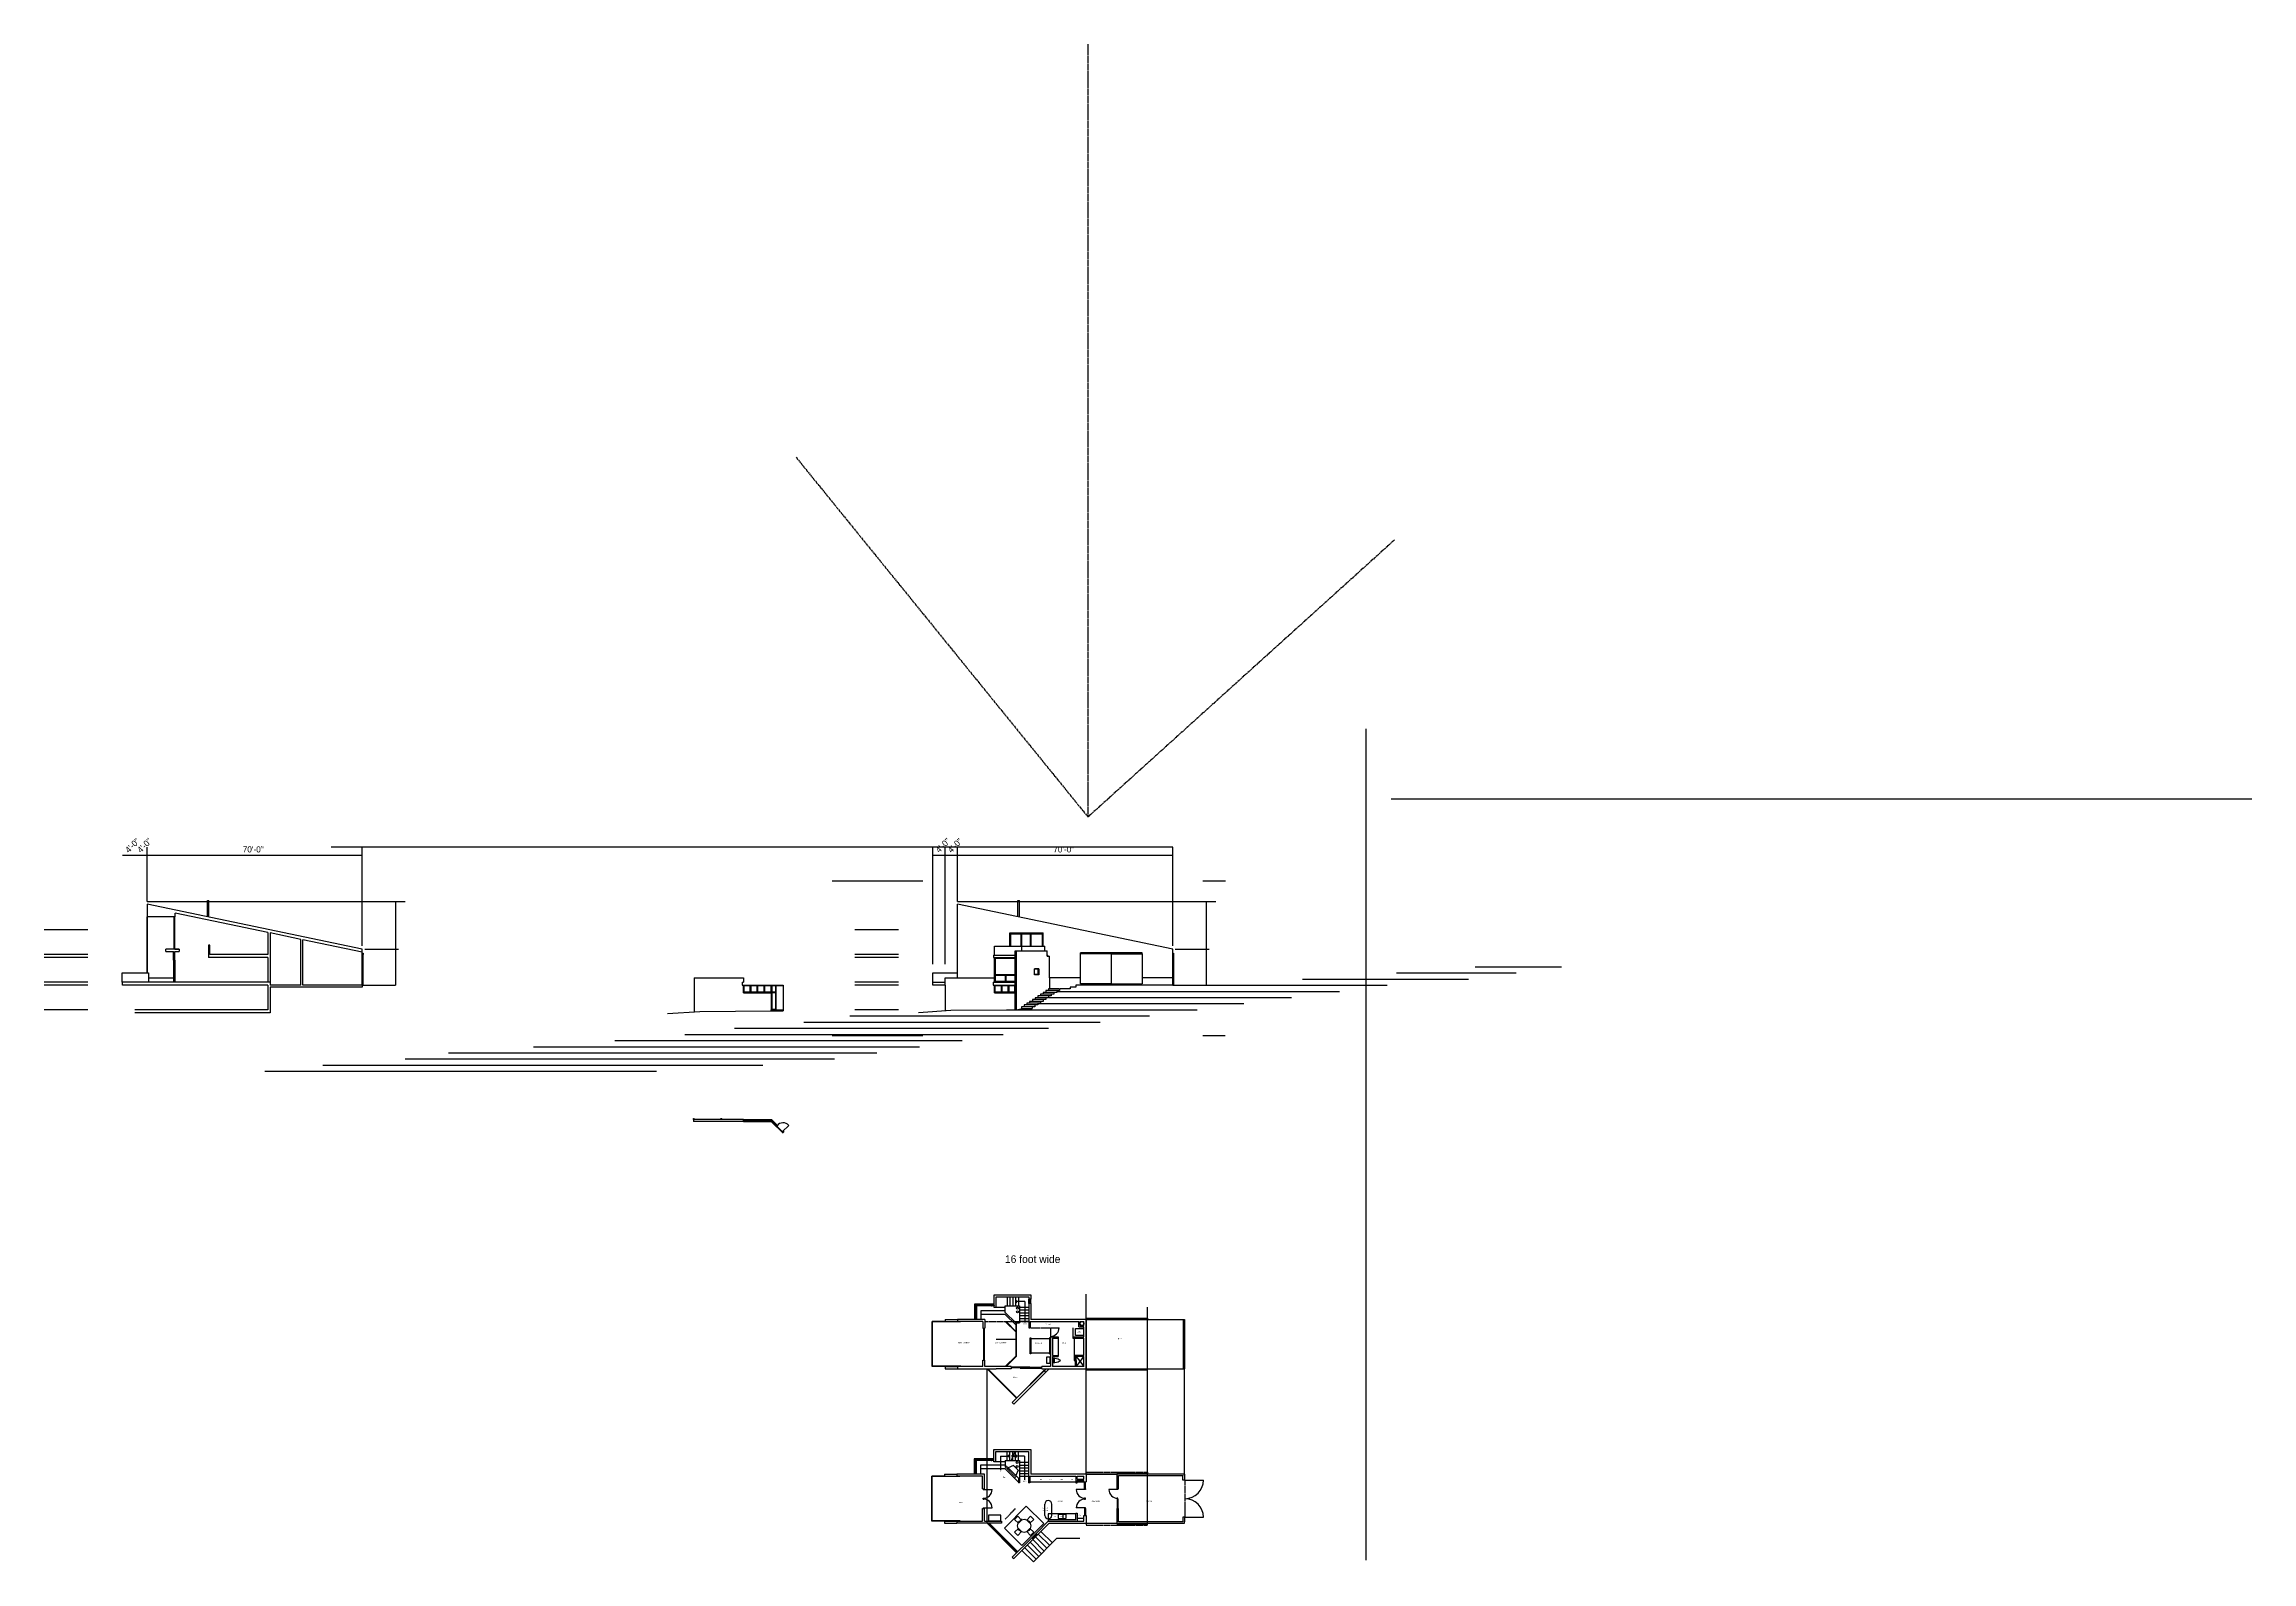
# Model space of a CAD drawing. Header units: inches. Extents: x -16498 to 2265, y 602 to 7454.
# Drawn here: x -8781 to -168, y 1531 to 7454 of the extents above; entities that cross this region are included whole.
import ezdxf

# ---------------------------------------------------------------- set-up
doc = ezdxf.new("R2010")
doc.units = ezdxf.units.IN
doc.header["$LTSCALE"] = 0.5
doc.header["$MEASUREMENT"] = 0
doc.linetypes.add('ACAD_ISO02W100', pattern=[15, 12, -3])
doc.layers.get('0').update_dxf_attribs({"color": 253})
for name, color, linetype in [('A-doors', 254, 'Continuous'), ('A-Elev-North', 7, 'Continuous'), ('A-Elev-South', 7, 'Continuous'), ('A-fixtures', 140, 'Continuous'), ('A-furniture', 33, 'Continuous'), ('A-glazing', 252, 'Continuous'), ('A-millwork', 252, 'Continuous'), ('A-roof', 253, 'Continuous'), ('A-soffit', 251, 'ACAD_ISO02W100'), ('A-stairs', 252, 'Continuous'), ('A-text', 254, 'Continuous'), ('A-walls', 7, 'Continuous'), ('construction', 160, 'Continuous')]:
    doc.layers.add(name, color=color, linetype=linetype)

msp = doc.modelspace()

# ---------------------------------------------------------------- linework, layer by layer
for p, q in [((-4596.1, 1873.2), (-4716.1, 1873.2)), ((-4716.1, 1873.2), (-4596.1, 1873.2)), ((-4716.1, 1681.2), (-4596.1, 1681.2))]:
    msp.add_line(p, q)
at = {"layer": 'A-doors'}
for p, q in [((-6247.5, 3257.8, -5147.6), (-6247.5, 3260.6, -5147.6)), ((-6247.5, 3260.6, -5147.6), (-6244.5, 3260.6, -5147.6)), ((-6244.5, 3257.8, -5147.6), (-6244.5, 3260.6, -5147.6)), ((-6140.5, 3260.6, -5147.6), (-6137.5, 3260.6, -5147.6)), ((-6140.5, 3257.8, -5147.6), (-6140.5, 3260.6, -5147.6)), ((-6137.5, 3257.8, -5147.6), (-6137.5, 3260.6, -5147.6)), ((-5899.9, 3210.1, -5147.6), (-5875.9, 3234.1, -5147.6)), ((-5119, 2443), (-5111, 2443)), ((-5116.5, 2443), (-5116.5, 2318)), ((-5116.5, 2440), (-5113.5, 2440)), ((-5113.5, 2443), (-5113.5, 2318)), ((-5116.5, 2321), (-5113.5, 2321)), ((-5120.1, 1815.7), (-5112.6, 1815.7)), ((-5117.6, 1812.7), (-5114.6, 1812.7)), ((-4720.1, 1812.7), (-4754.1, 1812.7)), ((-4721.6, 1812.7), (-4721.6, 1815.7)), ((-4721.6, 1815.7), (-4718.6, 1815.7)), ((-4718.6, 1812.7), (-4721.6, 1812.7)), ((-4718.6, 1815.7), (-4718.6, 1812.7)), ((-4593.1, 1812.7), (-4627.1, 1812.7)), ((-4596.1, 1877.2), (-4476.1, 1877.2)), ((-4594.6, 1812.7), (-4594.6, 1815.7)), ((-4594.6, 1815.7), (-4591.6, 1815.7)), ((-4591.6, 1812.7), (-4594.6, 1812.7)), ((-4591.6, 1815.7), (-4591.6, 1812.7)), ((-4330.1, 1849.2), (-4258.1, 1849.2)), ((-5120.1, 1738.7), (-5112.6, 1738.7)), ((-5117.6, 1778.7), (-5114.6, 1778.7)), ((-5117.6, 1775.7), (-5117.6, 1778.7)), ((-5117.6, 1778.7), (-5114.6, 1778.7)), ((-5117.6, 1778.7), (-5117.6, 1775.7)), ((-5117.6, 1775.7), (-5114.6, 1775.7)), ((-5117.6, 1775.7), (-5114.6, 1775.7)), ((-5117.6, 1741.7), (-5114.6, 1741.7)), ((-5116.6, 1741.7), (-5082.6, 1741.7)), ((-5114.6, 1775.7), (-5114.6, 1778.7)), ((-5114.6, 1778.7), (-5114.6, 1775.7)), ((-4720.1, 1741.7), (-4754.1, 1741.7)), ((-4721.6, 1778.7), (-4721.6, 1775.7)), ((-4718.6, 1778.7), (-4721.6, 1778.7)), ((-4721.6, 1775.7), (-4718.6, 1775.7)), ((-4721.6, 1741.7), (-4721.6, 1738.7)), ((-4718.6, 1741.7), (-4721.6, 1741.7)), ((-4721.6, 1738.7), (-4718.6, 1738.7)), ((-4718.6, 1775.7), (-4718.6, 1778.7)), ((-4718.6, 1738.7), (-4718.6, 1741.7)), ((-4594.6, 1778.7), (-4594.6, 1775.7)), ((-4591.6, 1778.7), (-4594.6, 1778.7)), ((-4594.6, 1775.7), (-4591.6, 1775.7)), ((-4594.6, 1741.7), (-4594.6, 1738.7)), ((-4591.6, 1741.7), (-4594.6, 1741.7)), ((-4594.6, 1738.7), (-4591.6, 1738.7)), ((-4591.6, 1775.7), (-4591.6, 1778.7)), ((-4591.6, 1738.7), (-4591.6, 1741.7)), ((-4596.1, 1677.2), (-4476.1, 1677.2)), ((-4330.1, 1705.2), (-4258.1, 1705.2))]:
    msp.add_line(p, q, dxfattribs=at)
at = {"layer": 'A-doors', "color": 252}
for p, q in [((-4594.6, 1775.7), (-4594.6, 1741.7)), ((-4591.6, 1775.7), (-4591.6, 1741.7))]:
    msp.add_line(p, q, dxfattribs=at)
at = {"layer": 'A-doors'}
for centre, radius, start, end in [((-5898.4, 3213.7, -5147.6), 30.4, 42.24829, 140.45563), ((-4855, 2444.5), 34, 270, 0), ((-5116.6, 1812.7), 34, 270, 0), ((-4720.1, 1812.7), 34, 180, 270), ((-4593.1, 1812.7), 34, 180, 270), ((-4330.1, 1849.2), 72, 270, 0), ((-5116.6, 1741.7), 34, 0, 90), ((-4720.1, 1741.7), 34, 90, 180), ((-4330.1, 1705.2), 72, 0, 90)]:
    msp.add_arc(centre, radius, start, end, dxfattribs=at)
at = {"layer": 'A-Elev-North'}
for p, q in [((-5706, 4188.6), (-5352.5, 4188.6)), ((-4261, 4188.6), (-4172.6, 4188.6)), ((-4377.4, 3922.2), (-5217.4, 4097.4, -36033)), ((-5707.1, 3585.4), (-5352.5, 3585.4)), ((-4261, 3585.4), (-4173.7, 3585.4)), ((-5075, 2532.5), (-5075, 2531.5)), ((-5076.1, 1929.2), (-5076.1, 1928.2))]:
    msp.add_line(p, q, dxfattribs=at)
at = {"layer": 'A-Elev-North', "color": 252}
for p, q in [((-5070, 3796.3), (-5070, 3886.3)), ((-5030.3, 3796.3, -14653.9), (-5030.3, 3819.3, -14784.3)), ((-5028.2, 3796.3, -14641.9), (-5028.2, 3819.3, -14772.3)), ((-6053, 3751.3), (-6053, 3781.3)), ((-6050, 3754.3), (-6050, 3778.3)), ((-6026, 3754.3), (-6026, 3778.3)), ((-6023, 3754.3), (-6023, 3778.3)), ((-5999, 3754.3), (-5999, 3778.3)), ((-5996, 3754.3), (-5996, 3778.3)), ((-5972, 3754.3), (-5972, 3778.3)), ((-5969, 3754.3, -5147.6), (-5969, 3778.3, -5147.6)), ((-5945, 3754.3, -10295.1), (-5945, 3778.3, -10295.1)), ((-5943.2, 3685.3, -5147.6), (-5943.2, 3781.3, -5147.6)), ((-5942, 3754.3, -5147.6), (-5942, 3778.3, -5147.6)), ((-5942, 3688.3, -5147.6), (-5942, 3751.3, -5147.6)), ((-5940.9, 3754.3, -5147.6), (-5940.9, 3778.3, -5147.6)), ((-5940.9, 3688.3, -5147.6), (-5940.9, 3751.3, -5147.6)), ((-5926.7, 3754.3, -5147.6), (-5926.7, 3778.3, -5147.6)), ((-5926.7, 3688.3, -5147.6), (-5926.7, 3751.3, -5147.6)), ((-5925, 3685.3, -5147.6), (-5925, 3778.3, -5147.6)), ((-5073.6, 3751.3), (-5073.6, 3781.3)), ((-5070.6, 3754.3), (-5070.6, 3778.3)), ((-5046.6, 3754.3), (-5046.6, 3778.3)), ((-5043.6, 3754.3), (-5043.6, 3778.3)), ((-5019.6, 3754.3), (-5019.6, 3778.3)), ((-5016.6, 3754.3), (-5016.6, 3778.3)), ((-4993.8, 3754.3, -5147.6), (-4993.8, 3778.3, -5147.6)), ((-5112.5, 2532.5), (-5112.5, 2529.5)), ((-5109.5, 2532.5), (-5109.5, 2529.5)), ((-5113.6, 1929.2), (-5113.6, 1926.2)), ((-5110.6, 1929.2), (-5110.6, 1926.2))]:
    msp.add_line(p, q, dxfattribs=at)
at = {"layer": 'A-Elev-North', "color": 251}
for p, q in [((-5069, 3796.3), (-5069, 3819.3)), ((-5027.1, 3796.3, -14641.9), (-5027.1, 3819.3, -14641.9))]:
    msp.add_line(p, q, dxfattribs=at)
at = {"layer": 'A-Elev-North', "color": 253}
for p, q in [((-5151, 2536.5), (-5151, 2476.5)), ((-5075, 2536.5), (-5151, 2536.5)), ((-5031, 2511), (-5127, 2511)), ((-5127, 2511), (-5127, 2476.5)), ((-5127, 2511), (-5127, 2476.5)), ((-5031, 2524), (-5067, 2524)), ((-5076.1, 1933.2), (-5152.1, 1933.2)), ((-5152.1, 1933.2), (-5152.1, 1873.2)), ((-5031, 1907.7), (-5128.1, 1907.7)), ((-5128.1, 1907.7), (-5128.1, 1873.2)), ((-5031, 1920.7), (-5068.1, 1920.7))]:
    msp.add_line(p, q, dxfattribs=at)
at = {"layer": 'A-Elev-North', "color": 254}
for p, q in [((-5097.8, 1681.2, 0), (-5092.8, 1676.2, 0)), ((-5090.6, 1678.3, 0), (-5093.5, 1681.2, 0)), ((-5050.3, 1633.8, 0), (-5048.2, 1631.7, 0)), ((-5046.1, 1633.8, 0), (-5048.2, 1635.9, 0)), ((-5048.2, 1631.7, 0), (-5047.2, 1632.7, 0))]:
    msp.add_line(p, q, dxfattribs=at)
at = {"layer": 'A-Elev-North', "color": 7}
for p, q in [((-5005.8, 1589.3, 0), (-5003.7, 1587.1, 0)), ((-5003.7, 1591.4, 0), (-5001.6, 1589.3, 0)), ((-4986.7, 1570.2, 0), (-4984.6, 1568, 0)), ((-4984.6, 1572.3, 0), (-4982.5, 1570.2, 0))]:
    msp.add_line(p, q, dxfattribs=at)
at = {"layer": 'A-Elev-South'}
for p, q in [((-4377.4, 4319.8), (-7661.5, 4319.8)), ((-8278.3, 4048.5), (-8379.8, 4048.5, -5147.6)), ((-8270.3, 4048.5), (-8278.3, 4048.5)), ((-8275.8, 4048.5), (-8275.8, 4045.5)), ((-8272.8, 4048.5), (-8272.8, 4045.5)), ((-8270.3, 4048.5), (-8270.3, 4062.5)), ((-8272.8, 4045.5), (-8275.8, 4045.5)), ((-8254.3, 3922.5), (-8306.8, 3922.5, -1862)), ((-8271.8, 3922.5), (-8276.8, 3922.5)), ((-8276.8, 3879.3), (-8276.8, 3913.3)), ((-8272.8, 3925.5), (-8275.8, 3925.5)), ((-8275.8, 3925.5), (-8275.8, 3922.5)), ((-8272.8, 3925.5), (-8272.8, 3922.5)), ((-8271.8, 3922.5), (-8254.3, 3922.5)), ((-8271.8, 3879.3), (-8271.8, 3913.3)), ((-8254.3, 3922.5), (-8254.3, 3913.3)), ((-8134.8, 3937.3), (-8139.8, 3937.3)), ((-7907.8, 3889.3), (-8139.8, 3889.3)), ((-7907.8, 3901.3), (-8134.8, 3901.3)), ((-7539.8, 3786.3), (-7539.8, 3922.2)), ((-7539.8, 3781.3), (-7539.8, 3894.3)), ((-4617.4, 3903.2, 5147.6), (-4737.4, 3903.2, 5147.6)), ((-4737.4, 3786.3, 5147.6), (-4737.4, 3903.2, 5147.6)), ((-4617.4, 3786.3, 5147.6), (-4617.4, 3903.2, 5147.6)), ((-4377.4, 3786.3), (-4377.4, 3922.2)), ((-4377.4, 3781.3), (-4377.4, 3894.3)), ((-7899.8, 3793.3), (-8475.8, 3793.3)), ((-6244.8, 3810.3, -5147.6), (-6244.8, 3676.9, -5147.6)), ((-7907.8, 3781.3), (-8427.8, 3781.3)), ((-7779.8, 3781.3), (-7899.8, 3781.3)), ((-7539.8, 3773.3), (-7899.8, 3773.3)), ((-7537.8, 3781.3, -5147.6), (-7771.8, 3781.3, -5147.6)), ((-7539.8, 3781.3), (-7539.8, 3773.3)), ((-5897.8, 3781.3, -9678), (-5897.8, 3680.8, -9678)), ((-5265.4, 3781.3, 5425.8), (-5265.4, 3681.7, 5425.8)), ((-4375.4, 3781.3, -5147.6), (-4755.4, 3781.3, -5147.6)), ((-4617.4, 3786.3), (-4737.4, 3786.3)), ((-7907.8, 3685.3, -5147.6), (-8427.8, 3685.3, -5147.6)), ((-7899.8, 3673.3, -5147.6), (-8427.8, 3673.3, -5147.6)), ((-6348.8, 3670.3, -10295.1), (-6222.8, 3678.3)), ((-6222.8, 3678.3), (-5944.2, 3680.8, -6608.7)), ((-5942, 3688.3, -5147.6), (-5926.7, 3688.3, -5147.6)), ((-5369.4, 3675.3, -10295.1), (-5243.4, 3683.3)), ((-5243.4, 3683.3), (-5026.4, 3685.3, -5147.6))]:
    msp.add_line(p, q, dxfattribs=at)
at = {"layer": 'A-Elev-South', "color": 253}
for p, q in [((-8379.8, 3829.3, -5147.6), (-8379.8, 4048.5, -5147.6)), ((-8275.8, 4045.5), (-8275.8, 3925.5)), ((-8272.8, 4045.5), (-8272.8, 3925.5)), ((-8276.8, 3879.3), (-8276.8, 3793.3)), ((-8271.8, 3879.3), (-8271.8, 3793.3)), ((-5076.7, 3898.3), (-4993, 3898.3, -20590.3)), ((-5076.7, 3889.3), (-4993, 3889.3, -20590.3)), ((-5073.6, 3934.3, -15442.7), (-5010.5, 3934.3, -15442.7)), ((-5010.5, 3934.3), (-4877.3, 3934.3)), ((-4993, 3685.3, -20590.3), (-4993, 3915.3, -20590.3)), ((-4993, 3915.3, -20590.3), (-4867.4, 3915.3, -15442.7)), ((-4987.4, 3685.3, -5147.6), (-4987.4, 3915.3, -5147.6)), ((-4966.8, 3915.3), (-4966.8, 3934.3)), ((-4877.3, 3915.3), (-4877.3, 3934.3)), ((-4867.4, 3895.3), (-4867.4, 3915.3)), ((-4867.4, 3898.3, -15442.7), (-4865.8, 3898.3, -15442.7)), ((-4867.4, 3895.3, -15442.7), (-4858.2, 3895.3, -15442.7)), ((-4865.8, 3895.3, -15442.7), (-4865.8, 3898.3, -15442.7)), ((-4737.4, 3906.2, 5147.6), (-4737.4, 3908.2, 5147.6)), ((-4737.4, 3906.2, 5147.6), (-4497.4, 3906.2, 5147.6)), ((-4737.4, 3903.2, 5147.6), (-4737.4, 3906.2, 5147.6)), ((-4737.4, 3903.2, 5147.6), (-4737.4, 3903.2, 5147.6)), ((-4617.4, 3903.2, 5147.6), (-4497.4, 3903.2, 5147.6)), ((-4497.4, 3903.2, 5147.6), (-4497.4, 3908.2, 5147.6)), ((-4497.4, 3903.2, 5147.6), (-4497.4, 3786.3)), ((-4497.4, 3903.2, 5147.6), (-4497.4, 3903.2, 5147.6)), ((-8476.8, 3829.3, -5147.6), (-8373.8, 3829.3, -5147.6)), ((-8373.8, 3829.3, -5147.6), (-8373.8, 3793.3, -5147.6)), ((-8373.8, 3810.3, -4847.7), (-8276.8, 3810.3, 0)), ((-6244.8, 3810.3, -10295.1), (-6053, 3810.3, -10295.1)), ((-6057.3, 3793.3), (-6053, 3793.3, -260.4)), ((-5313.4, 3793.3, -10295.1), (-5265.4, 3793.3, -4869.3)), ((-5265.4, 3810.3, -4869.3), (-5073.6, 3810.3, -10295.1)), ((-5265.4, 3781.3, 2184.1), (-5265.4, 3810.3, -10255.9)), ((-5077.9, 3793.3), (-4993, 3793.3, -5147.6)), ((-4899.7, 3845.3), (-4916.7, 3845.3)), ((-4916.7, 3821.3, 2573.8), (-4916.7, 3845.3, 2573.8)), ((-4899.7, 3821.3), (-4916.7, 3821.3)), ((-4899.7, 3845.3), (-4899.7, 3821.3)), ((-4737.4, 3810.3), (-4857.5, 3810.3, -5246.8)), ((-4377.4, 3810.3, -4941.7), (-4497.4, 3810.3)), ((-6053, 3751.3), (-5943.2, 3751.3, -7015.4)), ((-5077.9, 3781.3), (-4993, 3781.3, -5147.6)), ((-5073.6, 3751.3), (-4993, 3751.3, -5147.6)), ((-4915.4, 3704.3, 5116), (-4957.4, 3704.3, 5116)), ((-4904.8, 3711.3, 5116), (-4946.8, 3711.3, 5116)), ((-4894.2, 3718.3, 5116), (-4936.2, 3718.3, 5116)), ((-4883.6, 3725.3, 5116), (-4925.6, 3725.3, 5116)), ((-4873, 3732.3, 5116), (-4915, 3732.3, 5116)), ((-4862.4, 3739.3, 5116), (-4904.4, 3739.3, 5116)), ((-4851.8, 3746.3, 5116), (-4893.8, 3746.3, 5116)), ((-4841.2, 3753.3, 5116), (-4883.2, 3753.3, 5116)), ((-4830.6, 3760.3, 5116), (-4872.6, 3760.3, 5116)), ((-4820, 3767.3, 5116), (-4862, 3767.3, 5116)), ((-4617.4, 3786.3, 5147.6), (-4497.4, 3786.3)), ((-5944.2, 3685.3, 2968.9), (-5897.8, 3685.3, 9092.1)), ((-4926, 3697.3, 5116), (-4968, 3697.3, 5116)), ((-5265.4, 2476.5, -4869.3), (-5217.4, 2476.5, -4869.3)), ((-5265.4, 2468.5, -4869.3), (-5217.4, 2468.5, -4869.3)), ((-5265.4, 2292.5, -4869.3), (-5217.4, 2292.5, -4869.3)), ((-5265.4, 2284.5, -4869.3), (-5217.4, 2284.5, -4869.3)), ((-4937.3, 2286.7), (-4971.3, 2286.7)), ((-5268.1, 1873.2), (-5220.1, 1873.2)), ((-5268.1, 1865.2), (-5220.1, 1865.2)), ((-5268.1, 1689.2), (-5220.1, 1689.2)), ((-5268.1, 1681.2), (-5220.1, 1681.2)), ((-5220.1, 1689.2), (-5120.1, 1689.2)), ((-5112.1, 1689.2), (-5046.1, 1689.2)), ((-4902.5, 1638.8), (-4858, 1594.3)), ((-4891.9, 1649.4), (-4847.4, 1604.9)), ((-4966.2, 1575.2), (-4921.6, 1530.6)), ((-4955.5, 1585.8), (-4911, 1541.2)), ((-4944.9, 1596.4), (-4900.4, 1551.8)), ((-4934.3, 1607), (-4889.8, 1562.4)), ((-4923.7, 1617.6), (-4879.2, 1573)), ((-4831, 1621.2), (-4921.6, 1530.6)), ((-4913.1, 1628.2), (-4868.6, 1583.6)), ((-4740.1, 1621.2), (-4831, 1621.2))]:
    msp.add_line(p, q, dxfattribs=at)
at = {"layer": 'A-Elev-South', "color": 7}
for p, q in [((-8144.2, 4048.6), (-8144.2, 4112.1)), ((-8144.2, 4112.1), (-8138.2, 4112.1)), ((-8138.2, 4047.3), (-8138.2, 4112.1)), ((-5217.4, 3810.3, -5147.6), (-5217.4, 4097.4, -5147.6)), ((-4981.9, 4048.6), (-4981.9, 4112.1)), ((-4981.9, 4112.1), (-4975.9, 4112.1)), ((-4975.9, 4047.3), (-4975.9, 4112.1)), ((-8274.3, 4045.5), (-8274.3, 3925.5)), ((-8476.8, 3829.3, -5147.6), (-8403.8, 3829.3, -5147.6)), ((-8476.8, 3793.3, -5147.6), (-8476.8, 3829.3, -5147.6)), ((-8475.8, 3781.3), (-8475.8, 3793.3, -5147.6)), ((-5314.4, 3793.3, -5147.6), (-5314.4, 3829.3, -5147.6)), ((-5314.4, 3829.3, -5147.6), (-5217.4, 3829.3, -5147.6)), ((-5314.4, 3829.3, -5147.6), (-5241.4, 3829.3, -5147.6)), ((-5313.4, 3793.3, -5147.6), (-5314.4, 3793.3, -5076.1)), ((-5313.4, 3781.3), (-5313.4, 3793.3, -5147.6)), ((-8427.8, 3781.3, -3431.7), (-8475.8, 3781.3)), ((-6057.3, 3781.3), (-5897.8, 3781.3, -9678)), ((-5265.4, 3781.3, 2184.1), (-5313.4, 3781.3)), ((-4915.4, 3704.3, 5116), (-4915.4, 3697.3, 5116)), ((-4904.8, 3704.3, 5116), (-4915.4, 3704.3, 5116)), ((-4904.8, 3711.3, 5116), (-4904.8, 3704.3, 5116)), ((-4894.2, 3711.3, 5116), (-4904.8, 3711.3, 5116)), ((-4894.2, 3718.3, 5116), (-4894.2, 3711.3, 5116)), ((-4883.6, 3718.3, 5116), (-4894.2, 3718.3, 5116)), ((-4883.6, 3725.3, 5116), (-4883.6, 3718.3, 5116)), ((-4873, 3725.3, 5116), (-4883.6, 3725.3, 5116)), ((-4873, 3732.3, 5116), (-4873, 3725.3, 5116)), ((-4862.4, 3732.3, 5116), (-4873, 3732.3, 5116)), ((-4862.4, 3739.3, 5116), (-4862.4, 3732.3, 5116)), ((-4851.8, 3739.3, 5116), (-4862.4, 3739.3, 5116)), ((-4851.8, 3746.3, 5116), (-4851.8, 3739.3, 5116)), ((-4841.2, 3746.3, 5116), (-4851.8, 3746.3, 5116)), ((-4841.2, 3753.3, 5116), (-4841.2, 3746.3, 5116)), ((-4830.6, 3753.3, 5116), (-4841.2, 3753.3, 5116)), ((-4830.6, 3760.3, 5116), (-4830.6, 3753.3, 5116)), ((-4820, 3760.3, 5116), (-4830.6, 3760.3, 5116)), ((-4820, 3767.3, 5116), (-4820, 3760.3, 5116)), ((-4777.4, 3767.3, -5147.6), (-4817, 3767.3)), ((-4777.4, 3774.3, -5147.6), (-4777.4, 3767.3, -5147.6)), ((-4770.4, 3774.3, -5147.6), (-4777.4, 3774.3, -5147.6)), ((-4755.4, 3774.3, -5147.6), (-4770.4, 3774.3, -5147.6)), ((-4755.4, 3781.3, -5147.6), (-4755.4, 3774.3, -5147.6)), ((-5026.4, 3685.3, -5147.6), (-4987.4, 3685.3)), ((-5026.4, 3685.3, -5147.6), (-5026.4, 3685.3, -5147.6)), ((-4987.4, 3685.3, 5147.6), (-4965, 3690.3)), ((-4968, 3690.3, 5116), (-4926, 3690.3, 5116)), ((-4915.4, 3697.3, 5116), (-4926, 3697.3, 5116)), ((-4926, 3697.3, 5116), (-4926, 3690.3, 5116)), ((-5217.4, 2284.5, -4869.3), (-5067, 2284.5)), ((-5003.7, 2152.2), (-4998.1, 2146.5)), ((-4998.1, 1543.2), (-4922.3, 1619)), ((-5003.7, 1548.9), (-4998.1, 1543.2))]:
    msp.add_line(p, q, dxfattribs=at)
at = {"layer": 'A-Elev-South', "color": 2, "ltscale": 0.1}
for p, q in [((-8610.6, 3997.3, -20590.3), (-8781.1, 3997.3, -20590.3)), ((-8610.6, 3997.3, -20590.3), (-8781.1, 3997.3, -20590.3)), ((-5448.3, 3997.3, -20590.3), (-5618.8, 3997.3, -20590.3)), ((-5448.3, 3997.3, -20590.3), (-5618.8, 3997.3, -20590.3)), ((-8610.6, 3901.3, -20590.3), (-8781.1, 3901.3, -20590.3)), ((-8610.6, 3889.3, -20590.3), (-8781.1, 3889.3, -20590.3)), ((-5448.3, 3901.3, -20590.3), (-5618.8, 3901.3, -20590.3)), ((-5448.3, 3889.3, -20590.3), (-5618.8, 3889.3, -20590.3)), ((-8610.6, 3793.3, -20590.3), (-8781.1, 3793.3, -20590.3)), ((-5448.3, 3793.3, -20590.3), (-5618.8, 3793.3, -20590.3)), ((-8610.6, 3781.3, -20590.3), (-8781.1, 3781.3, -20590.3)), ((-5448.3, 3781.3, -20590.3), (-5618.8, 3781.3, -20590.3)), ((-8610.6, 3685.3, -20590.3), (-8781.1, 3685.3, -20590.3)), ((-5448.3, 3685.3, -20590.3), (-5618.8, 3685.3, -20590.3))]:
    msp.add_line(p, q, dxfattribs=at)
at = {"layer": 'A-Elev-South', "color": 252}
for p, q in [((-5012.8, 3985.3, -15442.7), (-4883.8, 3985.3, -15442.7)), ((-5012.8, 3934.3, -15442.7), (-5012.8, 3985.3, -15442.7)), ((-5009.8, 3982.3, -15442.7), (-4966.8, 3982.3, 753.3)), ((-5009.8, 3934.3, -15442.7), (-5009.8, 3982.3, -15442.7)), ((-4968.8, 3934.3), (-4968.8, 3982.3)), ((-4966.8, 3982.3), (-4932.7, 3982.3)), ((-4966.8, 3934.3), (-4966.8, 3982.3)), ((-4932.7, 3934.3), (-4932.7, 3982.3)), ((-4930.7, 3982.3), (-4885.8, 3982.3, -15442.7)), ((-4930.7, 3934.3), (-4930.7, 3982.3)), ((-4885.8, 3934.3), (-4885.8, 3982.3)), ((-4883.8, 3934.3), (-4883.8, 3985.3)), ((-7539.8, 3906.3), (-7536.8, 3906.3)), ((-7539.8, 3901.3), (-7536.8, 3901.3)), ((-7537.8, 3901.3), (-7537.8, 3781.3, -5147.6)), ((-7536.8, 3906.3), (-7536.8, 3901.3)), ((-4377.4, 3906.3), (-4374.4, 3906.3)), ((-4377.4, 3901.3), (-4374.4, 3901.3)), ((-4375.4, 3901.3), (-4375.4, 3781.3, -5147.6)), ((-4374.4, 3906.3), (-4374.4, 3901.3)), ((-4993, 3822.3, -5147.6), (-5070, 3822.3)), ((-5030.3, 3819.3), (-5070, 3819.3)), ((-5030.3, 3796.3), (-5070, 3796.3)), ((-4993, 3819.3, -19789.4), (-5028.2, 3819.3, -14641.9)), ((-4993, 3796.3, -19789.4), (-5028.2, 3796.3, -14641.9)), ((-4902.5, 3843.7, 152.4), (-4916.7, 3843.7, 2316.2)), ((-4902.5, 3822.8, 152.4), (-4916.7, 3822.8, 2316.2)), ((-4902.5, 3822.8, -257.6), (-4902.5, 3843.7, -257.6)), ((-6026, 3778.3), (-6050, 3778.3)), ((-6026, 3754.3), (-6050, 3754.3)), ((-5999, 3778.3), (-6023, 3778.3)), ((-5999, 3754.3), (-6023, 3754.3)), ((-5972, 3778.3), (-5996, 3778.3)), ((-5972, 3754.3), (-5996, 3754.3)), ((-5945, 3778.3, -5147.6), (-5969, 3778.3, -5147.6)), ((-5945, 3754.3, -5147.6), (-5969, 3754.3, -5147.6)), ((-5897.8, 3778.3, -5147.6), (-5942, 3778.3, -5147.6)), ((-5926.7, 3754.3, -5147.6), (-5942, 3754.3, -5147.6)), ((-5926.7, 3751.3, -5147.6), (-5942, 3751.3, -5147.6)), ((-5046.6, 3778.3), (-5070.6, 3778.3)), ((-5046.6, 3754.3), (-5070.6, 3754.3)), ((-5019.6, 3778.3), (-5043.6, 3778.3)), ((-5019.6, 3754.3), (-5043.6, 3754.3)), ((-4993.8, 3778.3), (-5016.6, 3778.3)), ((-4993.8, 3754.3), (-5016.6, 3754.3)), ((-4377.4, 3781.3), (-3541, 3781.3)), ((-5638.1, 3661.3), (-4474.1, 3661.3)), ((-5633.1, 3661.3, -5147.6), (-4469.1, 3661.3, -5147.6)), ((-6872.3, 3541.3), (-5365.7, 3541.3))]:
    msp.add_line(p, q, dxfattribs=at)
at = {"layer": 'A-Elev-South', "color": 251}
for p, q in [((-5076.7, 3898.3), (-5076.7, 3889.3)), ((-5073.6, 3898.3), (-5073.6, 3934.3)), ((-5073.6, 3793.3), (-5073.6, 3889.3)), ((-4858.2, 3810.3, -10326.7), (-4858.2, 3895.3, -10326.7)), ((-4497.4, 3908.2, 5147.6), (-4737.4, 3908.2, 5147.6)), ((-6057.3, 3793.3), (-6057.3, 3781.3)), ((-6053, 3810.3, -10295.1), (-6053, 3793.3, -10295.1)), ((-5077.9, 3793.3), (-5077.9, 3781.3)), ((-4901.5, 3821.3, -257.6), (-4901.5, 3845.3, -257.6)), ((-4857.5, 3767.3), (-4857.5, 3810.3)), ((-4957.4, 3704.3, 5116), (-4957.4, 3697.3, 5116)), ((-4946.8, 3711.3, 5116), (-4946.8, 3704.3, 5116)), ((-4936.2, 3718.3, 5116), (-4936.2, 3711.3, 5116)), ((-4925.6, 3725.3, 5116), (-4925.6, 3718.3, 5116)), ((-4915, 3732.3, 5116), (-4915, 3725.3, 5116)), ((-4904.4, 3739.3, 5116), (-4904.4, 3732.3, 5116)), ((-4893.8, 3746.3, 5116), (-4893.8, 3739.3, 5116)), ((-4883.2, 3753.3, 5116), (-4883.2, 3746.3, 5116)), ((-4872.6, 3760.3, 5116), (-4872.6, 3753.3, 5116)), ((-4862, 3767.3, 5116), (-4862, 3760.3, 5116)), ((-5944.2, 3680.8, -6608.7), (-5944.2, 3685.3, -5147.6)), ((-5944.2, 3680.8, -6608.7), (-5897.8, 3680.8, -5147.6)), ((-4968, 3697.3, 5116), (-4968, 3690.3, 5116)), ((-4937.3, 2290.2), (-4888.3, 2290.2)), ((-4935.3, 2290.2), (-4888.3, 2290.2))]:
    msp.add_line(p, q, dxfattribs=at)
at = {"layer": 'A-Elev-South', "color": 250}
for p, q in [((-4900.8, 3821.3), (-4900.8, 3845.3)), ((-4937.3, 2290.2), (-4971.3, 2290.2))]:
    msp.add_line(p, q, dxfattribs=at)
at = {"layer": 'A-Elev-South', "color": 126}
for p, q in [((-3871.6, 3805.3, -10295.1), (-3224.5, 3805.3, -10295.1)), ((-3505, 3829.3, -10295.1), (-3037.9, 3829.3, -10295.1)), ((-3198.1, 3853.3, -10295.1), (-2860.5, 3853.3, -10295.1)), ((-4902.3, 3709.3), (-4100.9, 3709.3)), ((-4859.9, 3733.3), (-3914.3, 3733.3)), ((-4828, 3757.3), (-3727.6, 3757.3)), ((-5817.6, 3637.3), (-4660.7, 3637.3)), ((-4991.1, 3685.3, 10295.1), (-4287.5, 3685.3)), ((-4987.4, 3685.3), (-4282.5, 3685.3, -5147.6)), ((-6554.5, 3565.3), (-5199.7, 3565.3)), ((-6281.4, 3589.3), (-5039.9, 3589.3)), ((-6088.2, 3613.3), (-4862.2, 3613.3)), ((-7694.1, 3469.3), (-5976.9, 3469.3)), ((-7373, 3493.3), (-5697.8, 3493.3)), ((-7203.1, 3517.3), (-5531.8, 3517.3)), ((-7920.6, 3445.3), (-6392.5, 3445.3))]:
    msp.add_line(p, q, dxfattribs=at)
at = {"layer": 'A-fixtures'}
for p, q in [((-4845, 2307.5), (-4845, 2325.5)), ((-4840, 2325.3), (-4840, 2307.6))]:
    msp.add_line(p, q, dxfattribs=at)
msp.add_lwpolyline([(-4725.6, 2441.9), (-4725.6, 2413.9), (-4756.6, 2413.9), (-4756.6, 2441.9), (-4725.6, 2441.9)], dxfattribs=at)
for centre, radius in [((-4731.6, 2461), 7.5), ((-4739.1, 2312), 2)]:
    msp.add_circle(centre, radius, dxfattribs=at)
at = {"layer": 'A-fixtures', "extrusion": (0, 0, -1)}
msp.add_ellipse((-4845, 2316.5), major_axis=(-28, 0), ratio=0.321429, start_param=1.570796, end_param=4.712389, dxfattribs=at)
at = {"layer": 'A-furniture'}
for points in [[(-4856, 2342.5), (-4856, 2405.5), (-4859, 2405.5), (-4859, 2342.5), (-4856, 2342.5), (-4859, 2342.5), (-4859, 2345.5), (-4931, 2345.5), (-4931, 2342.5), (-4931, 2342.5), (-4934, 2342.5), (-4934, 2405.5), (-4931, 2405.5), (-4931, 2402.5), (-4931, 2345.5), (-4931, 2402.5), (-4859, 2402.5)], [(-4871, 2329.5), (-4871, 2305.5), (-4856, 2305.5), (-4856, 2329.5), (-4871, 2329.5)], [(-5096.3, 1712.5), (-5096.3, 1690.5), (-5048.3, 1690.5), (-5048.3, 1712.5), (-5096.3, 1712.5)], [(-4967.5, 1693.8), (-4982.3, 1708.7), (-4995.1, 1696), (-4980.2, 1681.1), (-4967.5, 1693.8)], [(-4967.5, 1648.6), (-4982.3, 1633.7), (-4995.1, 1646.5), (-4980.2, 1661.3), (-4967.5, 1648.6)], [(-4935, 1681.1), (-4920.1, 1696), (-4932.8, 1708.7), (-4947.7, 1693.8), (-4935, 1681.1)], [(-4935, 1661.3), (-4920.1, 1646.5), (-4932.8, 1633.7), (-4947.7, 1648.6), (-4935, 1661.3)]]:
    msp.add_lwpolyline(points, dxfattribs=at)
msp.add_lwpolyline([(-5034, 1662.7), (-4966.1, 1594.8), (-4881.2, 1679.7), (-4949.1, 1747.6)], close=True, dxfattribs=at)
msp.add_circle((-4957.6, 1671.2), 26, dxfattribs=at)
at = {"layer": 'A-glazing'}
for p, q in [((-5070, 3886.3, -25737.8), (-4993, 3886.3, -31094.1)), ((-4857.4, 3810.3, -31.6), (-4858.2, 3810.3, 818.9)), ((-6050, 3255.3, -5147.6), (-6026, 3255.3, -5147.6)), ((-6050, 3252.3, -5147.6), (-6026, 3252.3, -5147.6)), ((-6023, 3255.3, -5147.6), (-5999, 3255.3, -5147.6)), ((-6023, 3253.8, -5147.6), (-6023, 3253.8, -5147.6)), ((-6023, 3252.3, -5147.6), (-5999, 3252.3, -5147.6)), ((-5996, 3255.3, -5147.6), (-5972, 3255.3, -5147.6)), ((-5996, 3252.3, -5147.6), (-5972, 3252.3, -5147.6)), ((-5969, 3255.3, -5147.6), (-5945, 3255.3, -5147.6)), ((-5969, 3252.3, -5147.6), (-5945, 3252.3, -5147.6)), ((-5942, 3251.1, -5147.6), (-5925, 3234.1, -5147.6)), ((-5939.8, 3253.2, -5147.6), (-5922.9, 3236.2, -5147.6)), ((-5147, 2532.5), (-5147, 2529.5)), ((-5075, 2532.5), (-5147, 2532.5)), ((-5147, 2529.5), (-5144, 2529.5)), ((-5147, 2529.5), (-5147, 2476.5)), ((-5147, 2498), (-5144, 2498)), ((-5145.5, 2498), (-5145.5, 2529.5)), ((-5144, 2529.5), (-5144, 2532.5)), ((-5144, 2531), (-5112.5, 2531)), ((-5144, 2529.5), (-5144, 2476.5)), ((-5075, 2529.5), (-5144, 2529.5)), ((-5109.5, 2531), (-5078, 2531)), ((-5083, 2532.5), (-5085, 2532.5)), ((-5085, 2529.5), (-5083, 2529.5)), ((-5078, 2532.5), (-5078, 2529.5)), ((-4936.5, 2556.5), (-4936.5, 2538.5)), ((-4936.5, 2554.5), (-4933.5, 2554.5)), ((-4936.5, 2540.5), (-4933.5, 2540.5)), ((-4933.5, 2556.5), (-4933.5, 2538.5)), ((-5265.4, 2468.5, -4869.3), (-5315, 2468.5)), ((-5147, 2495), (-5144, 2495)), ((-5147, 2479.5), (-5144, 2479.5)), ((-5145.5, 2479.5), (-5145.5, 2495)), ((-4986.8, 2169.1, 0), (-5102.1, 2284.5, 0)), ((-5008.3, 2290.2), (-5008.3, 2288.5)), ((-5006.3, 2290.2), (-5006.3, 2288.5)), ((-4973.3, 2290.2), (-4973.3, 2286.7)), ((-4973.3, 2286.7), (-4888.3, 2286.7)), ((-4971.3, 2290.2), (-4971.3, 2286.7)), ((-4937.3, 2290.2), (-4937.3, 2286.7)), ((-4937.3, 2286.7), (-4888.3, 2286.7)), ((-4935.3, 2290.2), (-4935.3, 2286.7)), ((-4890.3, 2290.2), (-4890.3, 2286.7)), ((-5148.1, 1929.2), (-5148.1, 1926.2)), ((-5076.1, 1929.2), (-5148.1, 1929.2)), ((-5148.1, 1926.2), (-5145.1, 1926.2)), ((-5148.1, 1926.2), (-5148.1, 1873.2)), ((-5146.6, 1894.7), (-5146.6, 1926.2)), ((-5145.1, 1926.2), (-5145.1, 1929.2)), ((-5145.1, 1927.7), (-5113.6, 1927.7)), ((-5076.1, 1926.2), (-5145.1, 1926.2)), ((-5145.1, 1926.2), (-5145.1, 1873.2)), ((-5110.6, 1927.7), (-5079.1, 1927.7)), ((-5084.1, 1929.2), (-5086.1, 1929.2)), ((-5086.1, 1926.2), (-5084.1, 1926.2)), ((-5079.1, 1929.2), (-5079.1, 1926.2)), ((-5268.1, 1865.2), (-5316.1, 1865.2)), ((-5148.1, 1894.7), (-5145.1, 1894.7)), ((-5148.1, 1891.7), (-5145.1, 1891.7)), ((-5148.1, 1876.2), (-5145.1, 1876.2)), ((-5146.6, 1876.2), (-5146.6, 1891.7)), ((-4720.1, 1815.7), (-4720.1, 1839.7)), ((-4720.1, 1738.7), (-4720.1, 1714.7)), ((-4986.8, 1565.9, 0), (-5102.1, 1681.2, 0)), ((-5050.3, 1633.8, 0), (-5092.8, 1676.2, 0)), ((-5049.3, 1634.9, 0), (-5091.7, 1677.3, 0)), ((-5048.2, 1635.9, 0), (-5090.6, 1678.3, 0)), ((-4926.2, 1622.9), (-4909.2, 1639.8)), ((-4909.2, 1635.6), (-4911.4, 1637.7)), ((-5005.8, 1589.3, 0), (-5048.2, 1631.7, 0)), ((-5004.7, 1590.3, 0), (-5047.2, 1632.7, 0)), ((-5003.7, 1591.4, 0), (-5046.1, 1633.8, 0)), ((-4986.7, 1570.2, 0), (-5003.7, 1587.1, 0)), ((-4985.6, 1571.2, 0), (-5002.6, 1588.2, 0)), ((-4984.6, 1572.3, 0), (-5001.6, 1589.3, 0)), ((-4922, 1622.9), (-4924.1, 1625))]:
    msp.add_line(p, q, dxfattribs=at)
at = {"layer": 'A-glazing', "color": 254}
for p, q in [((-6050, 3255.3, -5147.6), (-6053, 3255.3, -5147.6)), ((-6050, 3252.3, -5147.6), (-6053, 3252.3, -5147.6)), ((-6050, 3252.3, -5147.6), (-6050, 3255.3, -5147.6)), ((-6026, 3252.3, -5147.6), (-6026, 3255.3, -5147.6)), ((-6023, 3255.3, -5147.6), (-6026, 3255.3, -5147.6)), ((-6023, 3252.3, -5147.6), (-6026, 3252.3, -5147.6)), ((-6023, 3252.3, -5147.6), (-6023, 3255.3, -5147.6)), ((-5999, 3252.3, -5147.6), (-5999, 3255.3, -5147.6)), ((-5996, 3255.3, -5147.6), (-5999, 3255.3, -5147.6)), ((-5996, 3252.3, -5147.6), (-5999, 3252.3, -5147.6)), ((-5996, 3252.3, -5147.6), (-5996, 3255.3, -5147.6)), ((-5972, 3252.3, -5147.6), (-5972, 3255.3, -5147.6)), ((-5969, 3255.3, -5147.6), (-5972, 3255.3, -5147.6)), ((-5969, 3252.3, -5147.6), (-5972, 3252.3, -5147.6)), ((-5969, 3252.3, -5147.6), (-5969, 3255.3, -5147.6)), ((-5942, 3255.3, -5147.6), (-5945, 3255.3, -5147.6)), ((-5945, 3252.3, -5147.6), (-5945, 3255.3, -5147.6)), ((-5943.2, 3252.3, -5147.6), (-5945, 3252.3, -5147.6)), ((-5942, 3251.1, -5147.6), (-5943.2, 3252.3, -5147.6)), ((-5939.8, 3253.2, -5147.6), (-5942, 3255.3, -5147.6)), ((-5942, 3251.1, -5147.6), (-5939.8, 3253.2, -5147.6)), ((-5925, 3234.1, -5147.6), (-5922.9, 3236.2, -5147.6)), ((-5925, 3234.1, -5147.6), (-5922.9, 3232, -5147.6)), ((-5922.9, 3236.2, -5147.6), (-5920.7, 3234.1, -5147.6)), ((-5922.9, 3232, -5147.6), (-5920.7, 3234.1, -5147.6)), ((-5900.4, 3209.5, -5147.6), (-5898.3, 3211.7, -5147.6)), ((-5092.8, 1676.2, 0), (-5090.6, 1678.3, 0)), ((-5050.3, 1633.8, 0), (-5048.2, 1635.9, 0)), ((-5048.2, 1631.7, 0), (-5046.1, 1633.8, 0)), ((-5005.8, 1589.3, 0), (-5003.7, 1591.4, 0)), ((-5003.7, 1587.1, 0), (-5001.6, 1589.3, 0)), ((-4986.7, 1570.2, 0), (-4984.6, 1572.3, 0))]:
    msp.add_line(p, q, dxfattribs=at)
at = {"layer": 'A-glazing', "color": 253}
for p, q in [((-6050, 3253.8, -5147.6), (-6026, 3253.8, -5147.6)), ((-6023, 3253.8, -5147.6), (-5999, 3253.8, -5147.6)), ((-5996, 3253.8, -5147.6), (-5972, 3253.8, -5147.6)), ((-5969, 3253.8, -5147.6), (-5945, 3253.8, -5147.6)), ((-5940.9, 3252.1, -5147.6), (-5923.9, 3235.2, -5147.6)), ((-4928, 1624.6), (-4911, 1641.6)), ((-4924.1, 1620.7), (-4907.1, 1637.7)), ((-4922.3, 1619), (-4905.4, 1636))]:
    msp.add_line(p, q, dxfattribs=at)
at = {"layer": 'A-glazing', "color": 252}
for p, q in [((-4721.6, 1815.7), (-4721.6, 1839.7)), ((-4718.6, 1815.7), (-4718.6, 1839.7)), ((-4721.6, 1738.7), (-4721.6, 1714.7)), ((-4718.6, 1738.7), (-4718.6, 1714.7))]:
    msp.add_line(p, q, dxfattribs=at)
at = {"layer": 'A-millwork'}
for p, q in [((-5265.4, 2468.5, -4869.3), (-5316.5, 2468.5)), ((-5316.5, 2292.5), (-5316.5, 2468.5)), ((-5205.4, 2467, -4869.3), (-5315, 2467)), ((-5315, 2294), (-5315, 2467)), ((-5205.4, 2468.5, -4869.3), (-5205.4, 2467, -4869.3)), ((-4931, 2444.5), (-4895, 2444.5)), ((-4893, 2444.5), (-4857, 2444.5)), ((-4855, 2444.5), (-4821, 2444.5)), ((-4855, 2444.5), (-4855, 2410.5)), ((-4767.1, 2443.5), (-4767.1, 2409.5)), ((-4988.6, 2398), (-5067.1, 2398)), ((-4825.5, 2403.5), (-4825.5, 2336.5)), ((-4762.1, 2403.5), (-4762.1, 2316.5)), ((-4756.1, 2316.5), (-4756.1, 2331.5)), ((-4754.1, 2316.5), (-4754.1, 2331.5)), ((-4754.1, 2331.5), (-4740.3, 2313.6)), ((-4737.9, 2313.6), (-4724.1, 2331.5)), ((-5265.4, 2292.5, -4869.3), (-5316.5, 2292.5)), ((-5204.9, 2294, -4869.3), (-5315, 2294)), ((-5204.9, 2294, -4869.3), (-5204.9, 2292.5, -4869.3)), ((-4986.7, 2171.3, 0), (-5099.9, 2284.5, 0)), ((-4971.3, 2290.2), (-5008.3, 2290.2)), ((-4937.3, 2288.5), (-5008.3, 2288.5)), ((-4879.7, 2278.3), (-4986.7, 2171.3)), ((-4971.3, 2290.2), (-4972.3, 2290.2)), ((-4937.3, 2288.5), (-4972.3, 2288.5)), ((-4935.3, 2290.2), (-4937.3, 2290.2)), ((-4890.3, 2288.5), (-4935.3, 2288.5)), ((-4890.3, 2288.5), (-4935.3, 2288.5)), ((-4762.1, 2316.5), (-4754.1, 2316.5)), ((-4758.1, 2316.5), (-4758.1, 2292.5)), ((-4754.1, 2316.5), (-4754.1, 2292.5)), ((-4754.1, 2292.5), (-4740.3, 2310.4)), ((-4737.9, 2310.4), (-4724.1, 2292.5)), ((-5317.6, 1689.2), (-5317.6, 1865.2)), ((-5268.1, 1865.2), (-5317.6, 1865.2)), ((-5316.1, 1690.7), (-5316.1, 1863.7)), ((-5208.1, 1863.7), (-5316.1, 1863.7)), ((-5208.1, 1865.2), (-5208.1, 1863.7)), ((-4755.4, 1841.2), (-4935.1, 1841.2)), ((-4750.4, 1842.7), (-4724.1, 1842.7)), ((-4876.9, 1712.2), (-4876.9, 1756.2)), ((-4849.9, 1712.2), (-4849.9, 1756.2)), ((-5268.1, 1689.2), (-5317.6, 1689.2)), ((-5207.6, 1690.7), (-5316.1, 1690.7)), ((-5207.6, 1690.7), (-5207.6, 1689.2)), ((-4755.4, 1718.2), (-4863.4, 1718.2)), ((-4863.4, 1718.2), (-4863.4, 1694.2)), ((-4794.4, 1715.2), (-4824.4, 1715.2)), ((-4824.4, 1715.2), (-4824.4, 1700.2)), ((-4824.4, 1700.2), (-4794.4, 1700.2)), ((-4805.9, 1700.2), (-4805.9, 1715.2)), ((-4794.4, 1715.2), (-4794.4, 1700.2)), ((-4750.4, 1701.2), (-4724.1, 1701.2))]:
    msp.add_line(p, q, dxfattribs=at)
for centre, start, end in [((-4863.4, 1756.2), 0, 180), ((-4863.4, 1712.2), 180, 0)]:
    msp.add_arc(centre, 13.5, start, end, dxfattribs=at)
at = {"layer": 'A-roof'}
for p, q in [((-4716.1, 2481.5), (-4476.1, 2481.5)), ((-4716.1, 2481.5), (-4716.1, 2476.5)), ((-4716.1, 2476.5), (-4337.1, 2476.5)), ((-4476.1, 2481.5), (-4476.1, 2476.5)), ((-4337.1, 2476.5), (-4337.1, 2284.5)), ((-4337.1, 2476.5), (-4332.1, 2476.5)), ((-4332.1, 2476.5), (-4332.1, 2284.5)), ((-4716.1, 2284.5), (-4337.1, 2284.5)), ((-4716.1, 2284.5), (-4716.1, 2279.5)), ((-4716.1, 2279.5), (-4476.1, 2279.5)), ((-4476.1, 2279.5), (-4476.1, 2284.5)), ((-4337.1, 2284.5), (-4332.1, 2284.5))]:
    msp.add_line(p, q, dxfattribs=at)
at = {"layer": 'A-soffit'}
for p, q in [((-4708.6, 7454.3), (-4708.6, 4437.8)), ((-5847.6, 5841.7), (-4708.6, 4437.8)), ((-3512.6, 5519.2), (-4708.6, 4437.8)), ((-5111, 2468.5), (-4939, 2468.5)), ((-5031, 1907.7), (-5031, 1901.1)), ((-5031, 1901.1), (-4990.6, 1860.7)), ((-4716.1, 1881.2), (-4476.1, 1881.2)), ((-4716.1, 1873.2), (-4716.1, 1881.2)), ((-4476.1, 1881.2), (-4476.1, 1873.2)), ((-4330.1, 1849.2), (-4330.1, 1705.2)), ((-5032.1, 1697.2), (-4990.6, 1738.7)), ((-4716.1, 1681.2), (-4716.1, 1673.2)), ((-4716.1, 1673.2), (-4476.1, 1673.2)), ((-4476.1, 1673.2), (-4476.1, 1681.2))]:
    msp.add_line(p, q, dxfattribs=at)
at = {"layer": 'A-stairs'}
for p, q in [((-5023.9, 2564.5), (-5023.9, 2529.5)), ((-5012.9, 2564.5), (-5012.9, 2529.5)), ((-5001.9, 2564.5), (-5001.9, 2529.5)), ((-4990.9, 2564.5), (-4990.9, 2529.5)), ((-4979.9, 2564.5), (-4979.9, 2529.5)), ((-4939, 2523.5), (-4975.1, 2523.5)), ((-4939, 2512.5), (-4975.1, 2512.5)), ((-4939, 2501.5), (-4975.1, 2501.5)), ((-5031, 2496.5), (-5127, 2496.5)), ((-4990.6, 2456.1), (-5031, 2496.5)), ((-4939, 2490.5), (-4975.1, 2490.5)), ((-4939, 2479.5), (-4975.1, 2479.5)), ((-4939, 2468.5), (-4975.1, 2468.5)), ((-5025.1, 1961.2), (-5025.1, 1926.2)), ((-5014.1, 1961.2), (-5014.1, 1926.2)), ((-5002.9, 1938.6), (-5008.1, 1926.2)), ((-5005.9, 1945.8), (-4995.7, 1941.6)), ((-5002.9, 1938.6), (-5005.9, 1945.8)), ((-5003.1, 1961.2), (-5003.1, 1926.2)), ((-4993.6, 1961.2), (-4998.7, 1948.8)), ((-4995.7, 1941.6), (-4998.7, 1948.8)), ((-4992.1, 1961.2), (-4992.1, 1926.2)), ((-4981.1, 1961.2), (-4981.1, 1926.2)), ((-4940.1, 1918.2), (-4975.1, 1918.2)), ((-4940.1, 1907.2), (-4975.1, 1907.2)), ((-4940.1, 1896.2), (-4975.1, 1896.2)), ((-5032.1, 1893.2), (-5128.1, 1893.2)), ((-4980.1, 1841.2), (-5032.1, 1893.2)), ((-4940.1, 1885.2), (-4975.1, 1885.2)), ((-4940.1, 1874.2), (-4975.1, 1874.2)), ((-4940.1, 1863.2), (-4975.1, 1863.2))]:
    msp.add_line(p, q, dxfattribs=at)
at = {"layer": 'A-text'}
for p, q in [((-4990.9, 2547), (-4986.7, 2551.2)), ((-4955.4, 2547), (-4990.9, 2547)), ((-4990.9, 2547), (-4986.7, 2542.7)), ((-4955.4, 2547), (-4955.4, 2465.4)), ((-5049.6, 1943.7), (-5014.1, 1943.7)), ((-5049.6, 1943.7), (-5049.6, 1888)), ((-5014.1, 1943.7), (-5018.3, 1948)), ((-5014.1, 1943.7), (-5018.3, 1939.5)), ((-4992.1, 1943.7), (-4987.8, 1948)), ((-4992.1, 1943.7), (-4987.8, 1939.5)), ((-4956.6, 1943.7), (-4992.1, 1943.7)), ((-4956.6, 1943.7), (-4956.6, 1851.1))]:
    msp.add_line(p, q, dxfattribs=at)
at = {"layer": 'A-walls'}
for p, q in [((-7539.8, 3922.2), (-8379.8, 4097.4)), ((-8379.8, 4097.4, -5147.6), (-8379.8, 3829.3, -5147.6)), ((-7907.8, 3986.9), (-8270.3, 4062.5)), ((-7907.8, 3986.9), (-7907.8, 3901.3)), ((-7899.8, 3985.3), (-7899.8, 3781.3)), ((-7779.8, 3960.2), (-7899.8, 3985.3)), ((-8271.8, 3922.5), (-8306.8, 3922.5, -1617)), ((-8306.8, 3913.3, -2748.7), (-8306.8, 3922.5, -2748.7)), ((-8306.8, 3913.3, -1499.3), (-8276.8, 3913.3)), ((-8276.8, 3879.3), (-8271.8, 3879.3)), ((-8274.3, 3795.3), (-8274.3, 3879.3)), ((-8271.8, 3913.3), (-8254.3, 3913.3)), ((-8139.8, 3937.3), (-8139.8, 3889.3)), ((-8134.8, 3901.3, 5147.6), (-8134.8, 3937.3, 5147.6)), ((-7907.8, 3889.3), (-7907.8, 3793.3)), ((-7779.8, 3781.3, -5147.6), (-7779.8, 3960.2, -5147.6)), ((-7539.8, 3910.2), (-7771.8, 3958.6)), ((-7771.8, 3781.3, -5147.6), (-7771.8, 3958.6, -5147.6)), ((-8276.8, 3795.3), (-8276.8, 3793.3)), ((-8271.8, 3795.3), (-8276.8, 3795.3)), ((-7907.8, 3781.3), (-7907.8, 3685.3)), ((-7899.8, 3773.3), (-7899.8, 3673.3)), ((-6053, 3257.8, -5147.6), (-6247.5, 3257.8, -5147.6)), ((-6247.5, 3257.8, -5147.6), (-6247.5, 3249.8, -5147.6)), ((-6053, 3249.8, -5147.6), (-6247.5, 3249.8, -5147.6)), ((-6053, 3249.8, -5147.6), (-6053, 3257.8, -5147.6)), ((-5925, 3234.1, -5147.6), (-5896, 3205.1, -5147.6)), ((-5075, 2524), (-5075, 2572.5)), ((-5075, 2572.5), (-4931, 2572.5)), ((-5067, 2524), (-5075, 2524)), ((-5067, 2524), (-5067, 2564.5)), ((-5067, 2564.5), (-4939, 2564.5)), ((-4939, 2564.5), (-4939, 2556.5)), ((-4931, 2556.5), (-4939, 2556.5)), ((-4931, 2538.5), (-4939, 2538.5)), ((-4939, 2538.5), (-4939, 2468.5)), ((-4931, 2572.5), (-4931, 2556.5)), ((-4931, 2538.5), (-4931, 2476.5)), ((-4716.1, 1873.2), (-4716.1, 2575.3)), ((-4476.1, 1673.2), (-4476.1, 2524.9)), ((-5111, 2476.5), (-5217.4, 2476.5, -4869.3)), ((-5217.4, 2476.5, -4869.3), (-5217.4, 2468.5, -4869.3)), ((-5119, 2468.5), (-5217.4, 2468.5, -4869.3)), ((-5119, 2468.5), (-5119, 2443)), ((-5111, 2476.5), (-5111, 2468.5)), ((-5111, 2468.5), (-5111, 2443)), ((-4939, 2468.5), (-4939, 2444.5)), ((-4939, 2444.5), (-4934, 2444.5)), ((-4934, 2468.5), (-4744.1, 2468.5)), ((-4934, 2468.5), (-4934, 2444.5)), ((-4716.1, 2476.5), (-4931, 2476.5)), ((-4744.1, 2448.5), (-4744.1, 2468.5)), ((-4744.1, 2448.5), (-4724.1, 2448.5)), ((-4739.1, 2453.5), (-4739.1, 2468.5)), ((-4739.1, 2468.5), (-4724.1, 2468.5)), ((-4739.1, 2453.5), (-4724.1, 2453.5)), ((-4724.1, 2453.5), (-4724.1, 2468.5)), ((-4724.1, 2408.5), (-4724.1, 2448.5)), ((-4716.1, 2476.5), (-4716.1, 2284.5)), ((-4855, 2408.5), (-4847, 2408.5)), ((-4855, 2408.5), (-4855, 2292.5)), ((-4847, 2408.5), (-4825.5, 2408.5)), ((-4847, 2403.5), (-4825.5, 2403.5)), ((-4847, 2403.5), (-4847, 2336.5)), ((-4847, 2336.5), (-4825.5, 2336.5)), ((-4847, 2331.5), (-4825.5, 2331.5)), ((-4847, 2331.5), (-4847, 2292.5)), ((-4825.5, 2408.5), (-4825.5, 2403.5)), ((-4825.5, 2336.5), (-4825.5, 2331.5)), ((-4767.1, 2408.5), (-4767.1, 2403.5)), ((-4767.1, 2408.5), (-4724.1, 2408.5)), ((-4767.1, 2403.5), (-4724.1, 2403.5)), ((-4724.1, 2336.5), (-4758.1, 2336.5)), ((-4758.1, 2336.5), (-4758.1, 2331.5)), ((-4724.1, 2331.5), (-4758.1, 2331.5)), ((-4724.1, 2336.5), (-4724.1, 2403.5)), ((-4724.1, 2292.5), (-4724.1, 2331.5)), ((-5119, 2292.5), (-5217.4, 2292.5, -4869.3)), ((-5217.4, 2292.5, -4869.3), (-5217.4, 2284.5, -4869.3)), ((-5119, 2292.5), (-5119, 2318)), ((-5119, 2318), (-5111, 2318)), ((-5111, 2292.5), (-5111, 2318)), ((-5008.3, 2292.5), (-5111, 2292.5)), ((-5102.1, 1681.2, 0), (-5102.1, 2284.5, 0)), ((-5008.3, 2284.5), (-5067, 2284.5)), ((-5008.3, 2292.5), (-5008.3, 2284.5)), ((-4855, 2292.5), (-4888.3, 2292.5)), ((-4888.3, 2284.5), (-4888.3, 2292.5)), ((-4888.3, 2284.5), (-4716.1, 2284.5)), ((-4724.1, 2292.5), (-4847, 2292.5)), ((-4332.1, 1873.2), (-4332.1, 2284.5)), ((-5076.1, 1969.2), (-4932.1, 1969.2)), ((-5076.1, 1920.7), (-5076.1, 1969.2)), ((-5068.1, 1920.7), (-5076.1, 1920.7)), ((-5068.1, 1961.2), (-4940.1, 1961.2)), ((-5068.1, 1920.7), (-5068.1, 1961.2)), ((-5031, 1926.2), (-4975.1, 1926.2)), ((-5031, 1926.2), (-5031, 1907.7)), ((-5020.5, 1897.2), (-5031, 1907.7)), ((-5020.5, 1897.2), (-4990.6, 1867.2)), ((-4999.6, 1906.8), (-5020.4, 1897.1)), ((-4980.9, 1888), (-4999.6, 1906.8)), ((-4975.1, 1926.2), (-4975.1, 1839.2)), ((-4940.1, 1961.2), (-4940.1, 1839.2)), ((-4932.1, 1969.2), (-4932.1, 1873.2)), ((-5112.1, 1873.2), (-5220.1, 1873.2)), ((-5220.1, 1873.2), (-5220.1, 1865.2)), ((-5120.1, 1865.2), (-5220.1, 1865.2)), ((-5120.1, 1815.7), (-5120.1, 1865.2)), ((-5117.6, 1812.7), (-5117.6, 1815.7)), ((-5114.6, 1812.7), (-5114.6, 1815.7)), ((-5112.6, 1815.7), (-5112.1, 1815.7)), ((-5112.1, 1815.7), (-5112.1, 1873.2)), ((-4980.9, 1888), (-4990.6, 1867.2)), ((-4980.1, 1856.8), (-4990.6, 1867.2)), ((-4980.1, 1856.8), (-4980.1, 1839.2)), ((-4975.1, 1839.2), (-4980.1, 1839.2)), ((-4935.1, 1839.2), (-4940.1, 1839.2)), ((-4935.1, 1865.2), (-4935.1, 1839.2)), ((-4935.1, 1865.2), (-4755.4, 1865.2)), ((-4716.1, 1873.2), (-4932.1, 1873.2)), ((-4755.4, 1865.2), (-4755.4, 1839.2)), ((-4755.4, 1839.2), (-4750.4, 1839.2)), ((-4750.4, 1865.2), (-4724.1, 1865.2)), ((-4750.4, 1853.2), (-4750.4, 1865.2)), ((-4750.4, 1853.2), (-4724.1, 1853.2)), ((-4750.4, 1839.2), (-4750.4, 1848.2)), ((-4750.4, 1848.2), (-4724.1, 1848.2)), ((-4724.1, 1853.2), (-4724.1, 1865.2)), ((-4724.1, 1842.7), (-4724.1, 1848.2)), ((-4724.1, 1842.7), (-4716.1, 1842.7)), ((-4721.6, 1839.7), (-4721.6, 1842.7)), ((-4721.6, 1839.7), (-4718.6, 1839.7)), ((-4721.6, 1815.7), (-4718.6, 1815.7)), ((-4718.6, 1839.7), (-4718.6, 1842.7)), ((-4716.1, 1873.2), (-4716.1, 1842.7)), ((-4596.1, 1873.2), (-4596.1, 1815.7)), ((-4332.1, 1873.2), (-4596.1, 1873.2)), ((-4596.1, 1815.7), (-4590.1, 1815.7)), ((-4590.1, 1815.7), (-4590.1, 1867.2)), ((-4590.1, 1867.2), (-4338.1, 1867.2)), ((-4338.1, 1849.2), (-4338.1, 1867.2)), ((-4330.1, 1849.2), (-4338.1, 1849.2)), ((-4332.1, 1873.2), (-4332.1, 1866.2)), ((-4332.1, 1866.2), (-4332.1, 1873.2)), ((-4332.1, 1866.2), (-4332.1, 1849.2)), ((-5120.1, 1689.2), (-5120.1, 1738.7)), ((-5117.6, 1741.7), (-5117.6, 1738.7)), ((-5114.6, 1741.7), (-5114.6, 1738.7)), ((-5112.6, 1738.7), (-5112.1, 1738.7)), ((-5112.1, 1689.2), (-5112.1, 1738.7)), ((-4596.1, 1738.7), (-4590.1, 1738.7)), ((-4596.1, 1738.7), (-4596.1, 1681.2)), ((-4590.1, 1687.2), (-4590.1, 1738.7)), ((-5220.1, 1689.2), (-5220.1, 1681.2)), ((-5046.1, 1681.2), (-5220.1, 1681.2)), ((-5046.1, 1689.2), (-5046.1, 1681.2)), ((-4911, 1641.6), (-4863.4, 1689.2)), ((-4905.4, 1636), (-4911, 1641.6)), ((-4871.4, 1669.9), (-4905.4, 1636)), ((-4860.1, 1681.2), (-4871.4, 1669.9)), ((-4755.4, 1694.2), (-4863.4, 1694.2)), ((-4863.4, 1694.2), (-4863.4, 1694.2)), ((-4863.4, 1694.2), (-4863.4, 1689.2)), ((-4863.4, 1689.2), (-4724.1, 1689.2)), ((-4860.1, 1681.2), (-4716.1, 1681.2)), ((-4755.4, 1694.2), (-4755.4, 1720.2)), ((-4755.4, 1720.2), (-4750.4, 1720.2)), ((-4750.4, 1720.2), (-4750.4, 1689.2)), ((-4724.1, 1689.2), (-4724.1, 1711.7)), ((-4724.1, 1711.7), (-4716.1, 1711.7)), ((-4721.6, 1714.7), (-4718.6, 1714.7)), ((-4721.6, 1714.7), (-4721.6, 1711.7)), ((-4718.6, 1714.7), (-4718.6, 1711.7)), ((-4716.1, 1711.7), (-4716.1, 1681.2)), ((-4596.1, 1681.2), (-4332.1, 1681.2)), ((-4338.1, 1687.2), (-4590.1, 1687.2)), ((-4338.1, 1705.2), (-4338.1, 1687.2)), ((-4330.1, 1705.2), (-4338.1, 1705.2)), ((-4332.1, 1705.2), (-4332.1, 1687.2)), ((-4332.1, 1681.2), (-4332.1, 1687.2)), ((-5003.7, 1548.9), (-4928, 1624.6)), ((-4922.3, 1619), (-4928, 1624.6))]:
    msp.add_line(p, q, dxfattribs=at)
at = {"layer": 'A-walls', "color": 253}
for p, q in [((-6053, 3257.8, -5147.6), (-5942, 3257.8, -5147.6)), ((-6053, 3249.8, -5147.6), (-5944.2, 3249.8, -5147.6)), ((-5944.2, 3249.8, -5147.6), (-5943.2, 3252.3, -5147.6)), ((-5944.2, 3249.8, -5147.6), (-5897.8, 3203.3, -5147.6)), ((-5942, 3255.3, -5147.6), (-5942, 3257.8, -5147.6)), ((-5031, 2504.4), (-5031, 2529.5)), ((-5031, 2529.5), (-4975.1, 2529.5)), ((-4990.6, 2464), (-5031, 2504.4)), ((-4975.1, 2529.5), (-4975.1, 2464)), ((-4939, 2538.5), (-4939, 2556.5)), ((-4931, 2538.5), (-4931, 2556.5)), ((-5265.4, 2476.5, -10016.9), (-5265.4, 2468.5, -10016.9)), ((-4990.6, 2428.1), (-5031, 2468.5)), ((-4988.6, 2428.9), (-5028.1, 2468.5)), ((-4990.6, 2464), (-4990.6, 2332.9)), ((-4990.6, 2464), (-4975.1, 2464)), ((-4988.6, 2464), (-4988.6, 2332.1)), ((-4990.6, 2332.9), (-5031, 2292.5)), ((-4988.6, 2332.1), (-5028.1, 2292.5)), ((-5265.4, 2292.5, -4869.3), (-5265.4, 2284.5, -4869.3)), ((-5003.7, 2152.2), (-4871.4, 2284.5)), ((-4878.7, 2277.2), (-4879.7, 2278.3)), ((-5268.1, 1873.2, -5147.6), (-5268.1, 1865.2, -5147.6)), ((-5268.1, 1689.2), (-5268.1, 1681.2))]:
    msp.add_line(p, q, dxfattribs=at)
at = {"layer": 'A-walls', "color": 254}
for p, q in [((-5900.4, 3209.5, -5147.6), (-5896, 3205.1, -5147.6)), ((-5898.3, 3211.7, -5147.6), (-5893.9, 3207.2, -5147.6)), ((-4873, 2271.6), (-4998.1, 2146.5)), ((-4873, 2271.6), (-4878.7, 2277.2)), ((-4860.1, 2284.5), (-4873, 2271.6))]:
    msp.add_line(p, q, dxfattribs=at)
at = {"layer": 'A-walls', "color": 252}
for p, q in [((-5115, 2440), (-5115, 2321)), ((-5116.6, 1812.7), (-5082.6, 1812.7))]:
    msp.add_line(p, q, dxfattribs=at)
at = {"layer": 'A-walls'}
for centre in [(-4983.5, 2521.3), (-4983.5, 2506.3), (-4984.6, 1918.1), (-4984.6, 1903.1)]:
    msp.add_circle(centre, 4, dxfattribs=at)
at = {"layer": 'construction'}
for p, q in [((-3624.4, 4781.6), (-3624.4, 1537.5)), ((-167.6, 4507.7), (-3525.7, 4507.7)), ((-8379.8, 4107.4, -4869.3), (-8379.8, 4319.8, -4869.3)), ((-7539.8, 3934.9), (-7539.8, 4319.8)), ((-5313.4, 3862.9, -4869.3), (-5313.4, 4319.8, -4869.3)), ((-5265.4, 3862.9, -4869.3), (-5265.4, 4319.8, -4869.3)), ((-5217.4, 4107.4, -4869.3), (-5217.4, 4319.8, -4869.3)), ((-4377.4, 3934.9), (-4377.4, 4319.8)), ((-7539.8, 4287.2, -5682.8), (-8475.8, 4287.2, -11108.6)), ((-4377.4, 4287.2, -5682.8), (-5313.4, 4287.2, -11108.6)), ((-8379.8, 4107.4, -38092), (-7372.4, 4107.4, -38092)), ((-7409.8, 4107.4, 16.2), (-7409.8, 3781.3, -5147.6)), ((-5217.4, 4107.4, -38092), (-4210.1, 4107.4, -38092)), ((-4247.5, 4107.4, 16.2), (-4247.5, 3781.3, -5147.6)), ((-7530.3, 3922.2), (-7398.6, 3922.2)), ((-4368, 3922.2), (-4236.3, 3922.2)), ((-7537.8, 3781.3, -5147.6), (-7409.8, 3781.3, -5147.6)), ((-4375.4, 3781.3, -5147.6), (-4247.5, 3781.3, -5147.6))]:
    msp.add_line(p, q, dxfattribs=at)

# ---------------------------------------------------------------- texts
at = {"layer": 'A-soffit', "color": 7}
for s, height, p in [('16 foot wide', 30, (-5032.5, 2697.2)), ('Closet', 5, (-4874.3, 2455.7)), ('W/D', 5, (-4749.5, 2425.3)), ('Open to below', 5, (-5216, 2383.6, -4869.3)), ('Open to below', 5, (-5071.9, 2383.6)), ('Bedroom', 5, (-4916.1, 2382.7)), ('Bath', 5, (-4807.4, 2382.7)), ('Den', 5, (-5040.3, 1857.8)), ('Pantry', 3, (-4899.3, 1851.2)), ('Ref.', 3, (-4857.9, 1851.2)), ('Pantry', 3, (-4817.4, 1851.2)), ('Oven', 3, (-4776.9, 1851.2)), ('Shelf', 3, (-4744.5, 1844)), ('Deck', 5, (-5212.8, 1760.9)), ('movable cart', 3, (-4889.6, 1729.7)), ('Fixed ledge or', 3, (-4889.6, 1739.7)), ('Kitchen', 5, (-4828.9, 1765.7)), ('Breezeway', 5, (-4695.1, 1765.7)), ('Garage', 5, (-4481.3, 1765.7)), ('Dining', 5, (-4972.1, 1695.5)), ('DW', 3, (-4840.6, 1706)), ('Sink', 3, (-4816.3, 1706)), ('Closet', 3, (-4744.5, 1711.3))]:
    msp.add_text(s, height=height, dxfattribs=at).set_placement(p)
at = {"layer": 'A-soffit'}
for s, p in [('Roof', (-4591.7, 2398.7)), ('Deck', (-5000, 2248.4))]:
    msp.add_text(s, height=5, dxfattribs=at).set_placement(p)
at = {"layer": 'A-text'}
for s, p in [('DOWN', (-4961, 2458.2)), ('UP', (-5051.9, 1880.9)), ('DOWN', (-4962.1, 1844))]:
    msp.add_text(s, height=3, dxfattribs=at).set_placement(p)
at = {"layer": 'construction'}
for p in [(-8451.2, 4295.8, -5147.6), (-8404, 4295.8, -5147.6), (-5288.9, 4295.8, -5147.6), (-5241.7, 4295.8, -5147.6)]:
    msp.add_text('4\'-0"', height=24, rotation=45, dxfattribs=at).set_placement(p)
for p in [(-8006.3, 4299.5, -5147.6), (-4844, 4299.5, -5147.6)]:
    msp.add_text('70\'-0"', height=24, dxfattribs=at).set_placement(p)

doc.saveas('drawing.dxf')
